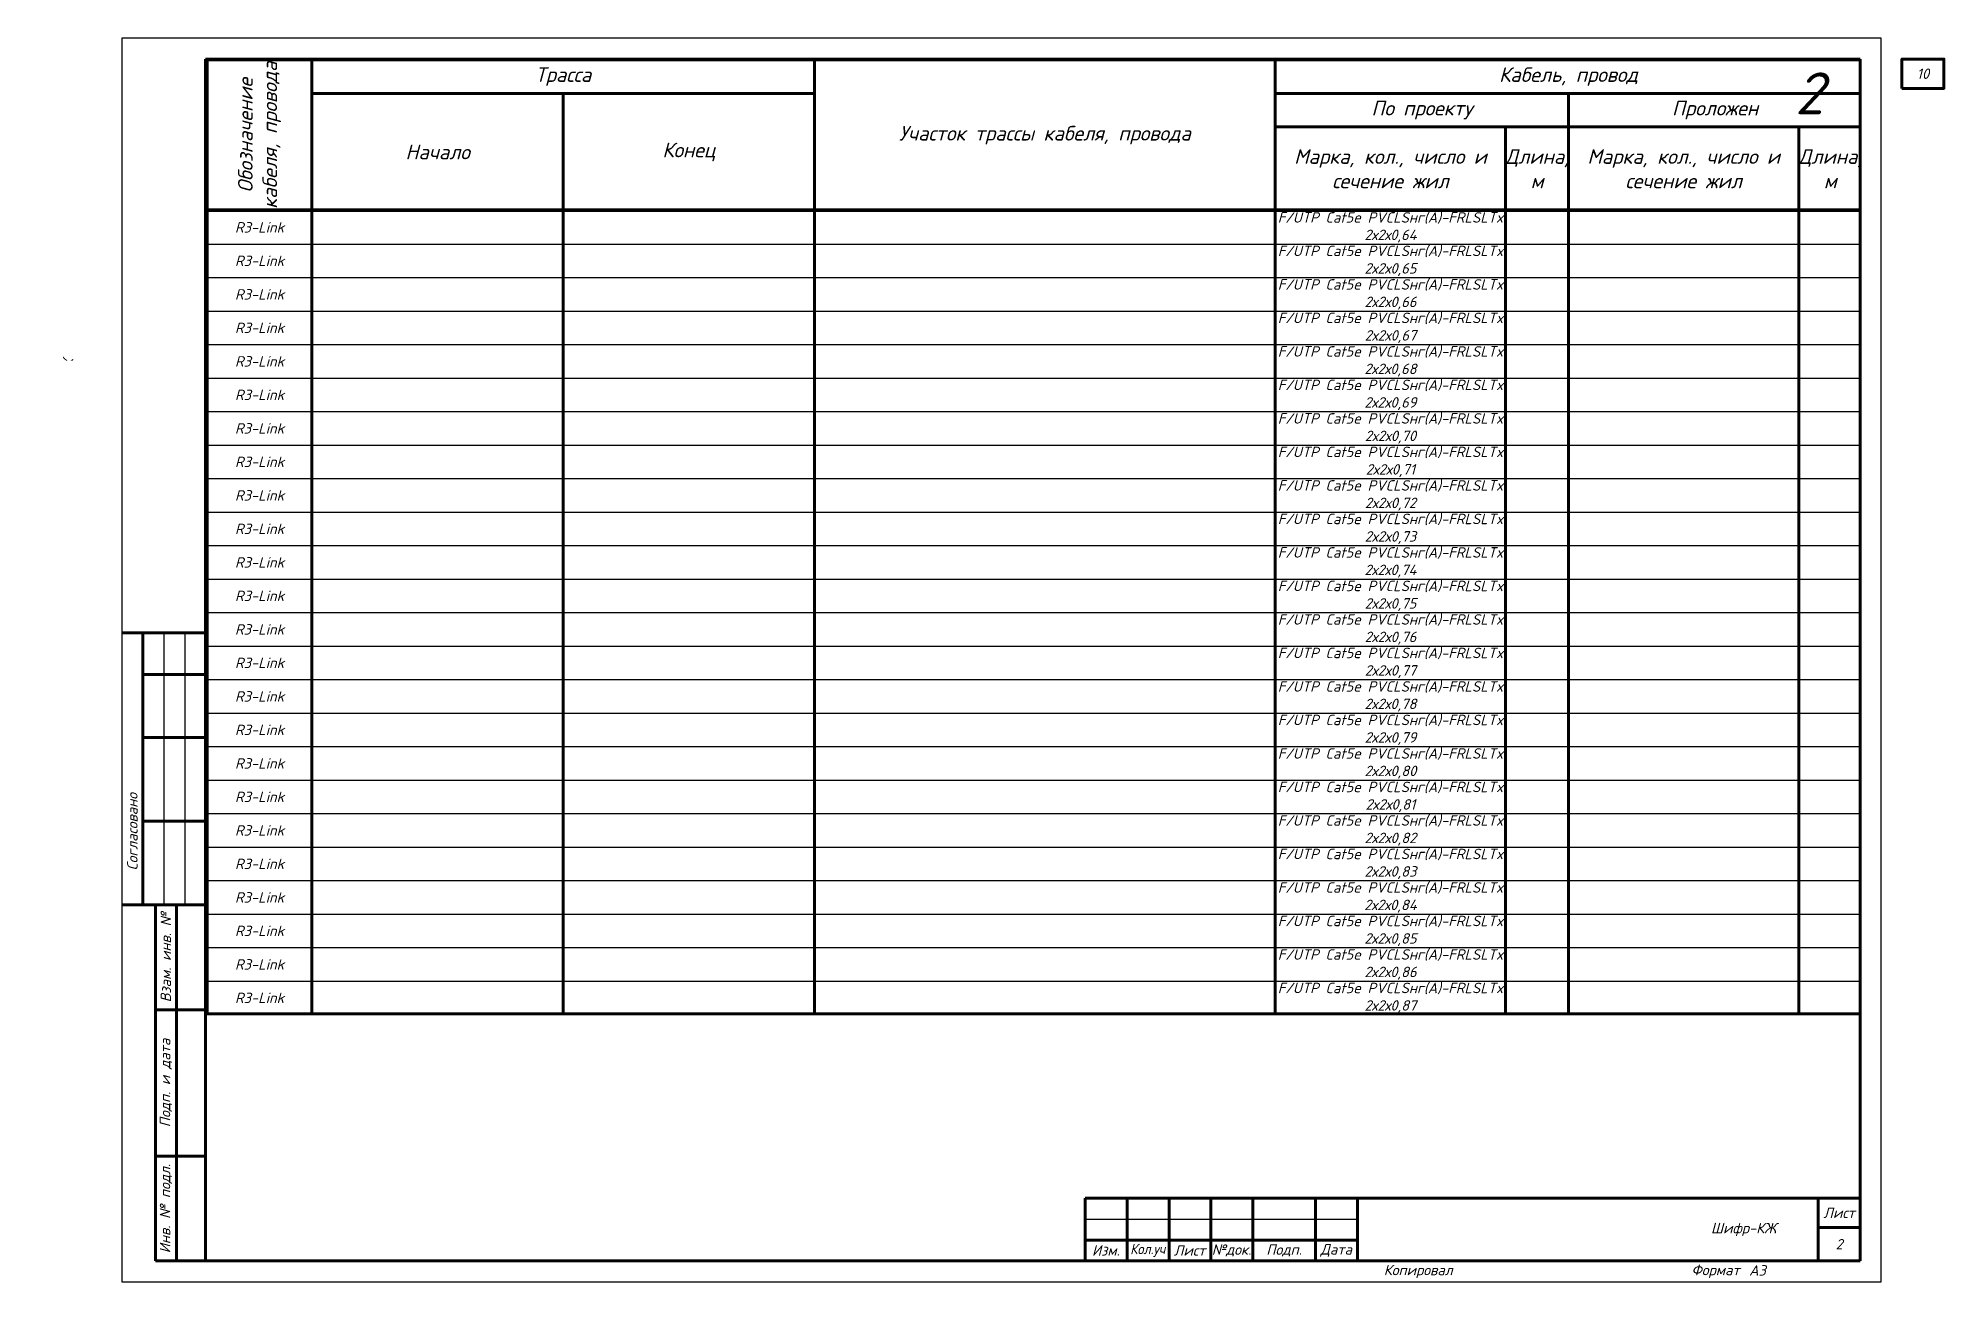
# Paper-space layout '2 Кабельный журнал' of a CAD drawing. Header units: millimetres. Extents: x -20 to 435, y 0 to 297.
# The model-space entities are those that its viewports show. They can reach past a viewport. Long polylines and large blocks are cut down to what shows.
import ezdxf
from ezdxf.enums import TextEntityAlignment as Align

# ---------------------------------------------------------------- set-up
doc = ezdxf.new("R2010")
doc.units = ezdxf.units.MM
doc.layers.get('Defpoints').update_dxf_attribs({"color": 42})
doc.styles.add('ISOCPEUR', font='isocpeui.ttf', dxfattribs={"height": 250})

psp = doc.layouts.new('2 Кабельный журнал')

msp = doc.modelspace()

# ---------------------------------------------------------------- texts
at = {"layer": 'Defpoints', "insert": (802.5, 224), "char_height": 10, "width": 25, "attachment_point": 5, "style": 'ISOCPEUR'}
msp.add_mtext('2', dxfattribs=at)

# ---------------------------------------------------------------- blocks, each defined once
blk = doc.blocks.new('*U68')
at = {"linetype": 'Continuous', "lineweight": 25}
for p, q in [((420, 297), (0, 297)), ((0, 297), (0, 0)), ((420, 0), (420, 297)), ((10, 155), (10, 90)), ((15, 155), (15, 90)), ((230, 15), (295, 15)), ((0, 0), (420, 0))]:
    blk.add_line(p, q, dxfattribs=at)
at = {"linetype": 'Continuous', "lineweight": 60}
for p, q in [((415, 292), (20, 292)), ((20, 292), (20, 5)), ((415, 5), (415, 292)), ((20, 155), (0, 155)), ((5, 155), (5, 90)), ((20, 145), (5, 145)), ((20, 130), (5, 130)), ((20, 110), (5, 110)), ((20, 90), (0, 90)), ((8, 90), (8, 5)), ((13, 90), (13, 5)), ((8, 65), (20, 65)), ((8, 30), (20, 30)), ((230, 5), (230, 20)), ((230, 20), (415, 20)), ((240, 20), (240, 5)), ((250, 20), (250, 5)), ((260, 20), (260, 5)), ((270, 20), (270, 5)), ((285, 20), (285, 5)), ((295, 5), (295, 20)), ((405, 5), (405, 20)), ((415, 5), (415, 20)), ((230, 10), (295, 10)), ((405, 13), (415, 13)), ((8, 5), (20, 5)), ((20, 5), (415, 5)), ((230, 5), (415, 5))]:
    blk.add_line(p, q, dxfattribs=at)
at = {"lineweight": 60}
blk.add_lwpolyline([(425, 285), (435, 285), (435, 292), (425, 292)], close=True, dxfattribs=at)
at = {"linetype": 'Continuous', "rotation": 90, "style": 'ISOCPEUR'}
for s, insert, char_height, width, attachment_point in [('20_Главный_специалист_ВК', (-12.5, 176), 2.5, 19, 4), ('11.25', (-12.5, 215), 2.5, 10, 5), ('11.25', (-7.5, 215), 2.5, 10, 5), ('11.25', (-2.5, 215), 2.5, 10, 5), ('{\\W0.9;21_Главный_специалист_ЭОМ}', (-7.5, 176), 2.5, 19, 4), ('Согласовано', (-17.5, 172.5), 3, 35, 5), ('Гл. спец ВК', (-12.5, 156), 2.5, 19, 4), ('{\\W0.9;Гл. спец ЭОМ}', (-7.5, 156), 2.5, 19, 4), ('18_Главный_специалист_ОВ', (-2.5, 111), 2.5, 19, 4), ('11.25', (-12.5, 150), 2.5, 10, 5), ('11.25', (-7.5, 150), 2.5, 10, 5), ('11.25', (-2.5, 150), 2.5, 10, 5), ('19_Главный_конструктор', (-7.5, 111), 2.5, 19, 4), ('17_ГАП', (-12.5, 111), 2.5, 19, 4), ('Согласовано', (2.5, 107.5), 2.5, 35, 5), ('Гл. спец ОВ', (-2.5, 91), 2.5, 19, 4), ('Гл. констр. ', (-7.5, 91), 2.5, 19, 4), ('ГАП', (-12.5, 91), 2.5, 19, 4), ('Взам. инв. №', (10.5, 77.5), 2.5, 25, 5), ('Подп. и дата', (10.5, 47.5), 2.5, 35, 5), ('Инв. № подл.', (10.5, 17.5), 2.5, 25, 5)]:
    blk.add_mtext(s, dxfattribs=dict(at, insert=insert, char_height=char_height, width=width, attachment_point=attachment_point))
at = {"linetype": 'Continuous', "char_height": 2.5, "style": 'ISOCPEUR'}
for s, insert, width, attachment_point in [('\\pxt0;Шифр-КЖ', (395, 12.51), 100, 6), ('Копировал', (309.5, 2.5), 25, 5), ('Формат', (380.5, 2.5), 16, 5)]:
    blk.add_mtext(s, dxfattribs=dict(at, insert=insert, width=width, attachment_point=attachment_point))
at = {"char_height": 2.5, "attachment_point": 5, "style": 'ISOCPEUR'}
for s, insert, width in [('Лист', (410, 16.5), 10), ('Изм.', (234.92, 7.52), 10), ('{\\W0.9;Кол.уч}', (244.92, 7.52), 10), ('Лист', (254.92, 7.52), 10), ('№док.', (264.92, 7.52), 10), ('Подп.', (277.46, 7.52), 15.0758), ('Дата', (289.92, 7.52), 10)]:
    blk.add_mtext(s, dxfattribs=dict(at, insert=insert, width=width))
at = {"style": 'ISOCPEUR'}
for tag, p in [('Сквозная_нумерация', (430, 288.5)), ('Форма6_номер_листа', (410, 9))]:
    blk.add_attdef(tag, text='', height=2.5, dxfattribs=at).set_placement(p, align=Align.MIDDLE_CENTER)
blk.add_attdef('Форма6_дополнительный_шифр', text='', height=2.5, dxfattribs=at).set_placement((395, 12.69), align=Align.MIDDLE_LEFT)
at = {"style": 'ISOCPEUR', "flags": 8}
blk.add_attdef('Формат', (388.5, 1.5), '', height=2.5, dxfattribs=at)
blk.add_wipeout([(-20, 220), (-0.5, 220), (-0.5, 90), (-20, 90)])
blk = doc.blocks.new('*T1')
at = {"color": 0, "linetype": 'ByBlock', "lineweight": 70, "transparency": 16777216}
for p, q in [((0, 0), (395, 0)), ((0, 0), (0, -228)), ((25, 0), (25, -228)), ((145, 0), (145, -228)), ((255, 0), (255, -228)), ((395, 0), (395, -228)), ((420, 0), (815, 0)), ((420, 0), (420, -228)), ((445, 0), (445, -228)), ((565, 0), (565, -228)), ((675, 0), (675, -228)), ((815, 0), (815, -228)), ((840, 0), (1235, 0)), ((840, 0), (840, -228)), ((865, 0), (865, -228)), ((985, 0), (985, -228)), ((1095, 0), (1095, -228)), ((1235, 0), (1235, -228)), ((1260, 0), (1655, 0)), ((1260, 0), (1260, -228)), ((1285, 0), (1285, -228)), ((1405, 0), (1405, -228)), ((1515, 0), (1515, -228)), ((1655, 0), (1655, -228)), ((1680, 0), (2075, 0)), ((1680, 0), (1680, -228)), ((1705, 0), (1705, -228)), ((1825, 0), (1825, -228)), ((1935, 0), (1935, -228)), ((2075, 0), (2075, -228)), ((2100, 0), (2495, 0)), ((2100, 0), (2100, -228)), ((2125, 0), (2125, -228)), ((2245, 0), (2245, -228)), ((2355, 0), (2355, -228)), ((2495, 0), (2495, -228)), ((2520, 0), (2915, 0)), ((2520, 0), (2520, -228)), ((2545, 0), (2545, -228)), ((2665, 0), (2665, -228)), ((2775, 0), (2775, -228)), ((2915, 0), (2915, -228)), ((2940, 0), (3335, 0)), ((2940, 0), (2940, -228)), ((2965, 0), (2965, -228)), ((3085, 0), (3085, -228)), ((3195, 0), (3195, -228)), ((3335, 0), (3335, -228)), ((3360, 0), (3755, 0)), ((3360, 0), (3360, -228)), ((3385, 0), (3385, -228)), ((3505, 0), (3505, -228)), ((3615, 0), (3615, -228)), ((3755, 0), (3755, -228)), ((3780, 0), (4175, 0)), ((3780, 0), (3780, -228)), ((3805, 0), (3805, -228)), ((3925, 0), (3925, -228)), ((4035, 0), (4035, -228)), ((4175, 0), (4175, -228)), ((4200, 0), (4595, 0)), ((4200, 0), (4200, -228)), ((4225, 0), (4225, -228)), ((4345, 0), (4345, -228)), ((4455, 0), (4455, -228)), ((4595, 0), (4595, -228)), ((4620, 0), (5015, 0)), ((4620, 0), (4620, -188)), ((4645, 0), (4645, -188)), ((4765, 0), (4765, -188)), ((4875, 0), (4875, -188)), ((5015, 0), (5015, -188)), ((25, -8), (145, -8)), ((85, -8), (85, -228)), ((255, -8), (395, -8)), ((325, -8), (325, -228)), ((445, -8), (565, -8)), ((505, -8), (505, -228)), ((675, -8), (815, -8)), ((745, -8), (745, -228)), ((865, -8), (985, -8)), ((925, -8), (925, -228)), ((1095, -8), (1235, -8)), ((1165, -8), (1165, -228)), ((1285, -8), (1405, -8)), ((1345, -8), (1345, -228)), ((1515, -8), (1655, -8)), ((1585, -8), (1585, -228)), ((1705, -8), (1825, -8)), ((1765, -8), (1765, -228)), ((1935, -8), (2075, -8)), ((2005, -8), (2005, -228)), ((2125, -8), (2245, -8)), ((2185, -8), (2185, -228)), ((2355, -8), (2495, -8)), ((2425, -8), (2425, -228)), ((2545, -8), (2665, -8)), ((2605, -8), (2605, -228)), ((2775, -8), (2915, -8)), ((2845, -8), (2845, -228)), ((2965, -8), (3085, -8)), ((3025, -8), (3025, -228)), ((3195, -8), (3335, -8)), ((3265, -8), (3265, -228)), ((3385, -8), (3505, -8)), ((3445, -8), (3445, -228)), ((3615, -8), (3755, -8)), ((3685, -8), (3685, -228)), ((3805, -8), (3925, -8)), ((3865, -8), (3865, -228)), ((4035, -8), (4175, -8)), ((4105, -8), (4105, -228)), ((4225, -8), (4345, -8)), ((4285, -8), (4285, -228)), ((4455, -8), (4595, -8)), ((4525, -8), (4525, -228)), ((4645, -8), (4765, -8)), ((4705, -8), (4705, -188)), ((4875, -8), (5015, -8)), ((4945, -8), (4945, -188)), ((255, -16), (395, -16)), ((310, -16), (310, -228)), ((380, -16), (380, -228)), ((675, -16), (815, -16)), ((730, -16), (730, -228)), ((800, -16), (800, -228)), ((1095, -16), (1235, -16)), ((1150, -16), (1150, -228)), ((1220, -16), (1220, -228)), ((1515, -16), (1655, -16)), ((1570, -16), (1570, -228)), ((1640, -16), (1640, -228)), ((1935, -16), (2075, -16)), ((1990, -16), (1990, -228)), ((2060, -16), (2060, -228)), ((2355, -16), (2495, -16)), ((2410, -16), (2410, -228)), ((2480, -16), (2480, -228)), ((2775, -16), (2915, -16)), ((2830, -16), (2830, -228)), ((2900, -16), (2900, -228)), ((3195, -16), (3335, -16)), ((3250, -16), (3250, -228)), ((3320, -16), (3320, -228)), ((3615, -16), (3755, -16)), ((3670, -16), (3670, -228)), ((3740, -16), (3740, -228)), ((4035, -16), (4175, -16)), ((4090, -16), (4090, -228)), ((4160, -16), (4160, -228)), ((4455, -16), (4595, -16)), ((4510, -16), (4510, -228)), ((4580, -16), (4580, -228)), ((4875, -16), (5015, -16)), ((4930, -16), (4930, -188)), ((5000, -16), (5000, -188)), ((0, -36), (395, -36)), ((4620, -188), (5015, -188))]:
    blk.add_line(p, q, dxfattribs=at)
at = {"color": 0, "linetype": 'ByBlock', "lineweight": 25, "transparency": 16777216}
for p, q in [((420, -36), (815, -36)), ((840, -36), (1235, -36)), ((1260, -36), (1655, -36)), ((1680, -36), (2075, -36)), ((2100, -36), (2495, -36)), ((2520, -36), (2915, -36)), ((2940, -36), (3335, -36)), ((3360, -36), (3755, -36)), ((3780, -36), (4175, -36)), ((4200, -36), (4595, -36)), ((4620, -36), (5015, -36)), ((0, -44), (395, -44)), ((420, -44), (815, -44)), ((840, -44), (1235, -44)), ((1260, -44), (1655, -44)), ((1680, -44), (2075, -44)), ((2100, -44), (2495, -44)), ((2520, -44), (2915, -44)), ((2940, -44), (3335, -44)), ((3360, -44), (3755, -44)), ((3780, -44), (4175, -44)), ((4200, -44), (4595, -44)), ((4620, -44), (5015, -44)), ((0, -52), (395, -52)), ((420, -52), (815, -52)), ((840, -52), (1235, -52)), ((1260, -52), (1655, -52)), ((1680, -52), (2075, -52)), ((2100, -52), (2495, -52)), ((2520, -52), (2915, -52)), ((2940, -52), (3335, -52)), ((3360, -52), (3755, -52)), ((3780, -52), (4175, -52)), ((4200, -52), (4595, -52)), ((4620, -52), (5015, -52)), ((0, -60), (395, -60)), ((420, -60), (815, -60)), ((840, -60), (1235, -60)), ((1260, -60), (1655, -60)), ((1680, -60), (2075, -60)), ((2100, -60), (2495, -60)), ((2520, -60), (2915, -60)), ((2940, -60), (3335, -60)), ((3360, -60), (3755, -60)), ((3780, -60), (4175, -60)), ((4200, -60), (4595, -60)), ((4620, -60), (5015, -60)), ((0, -68), (395, -68)), ((420, -68), (815, -68)), ((840, -68), (1235, -68)), ((1260, -68), (1655, -68)), ((1680, -68), (2075, -68)), ((2100, -68), (2495, -68)), ((2520, -68), (2915, -68)), ((2940, -68), (3335, -68)), ((3360, -68), (3755, -68)), ((3780, -68), (4175, -68)), ((4200, -68), (4595, -68)), ((4620, -68), (5015, -68)), ((0, -76), (395, -76)), ((420, -76), (815, -76)), ((840, -76), (1235, -76)), ((1260, -76), (1655, -76)), ((1680, -76), (2075, -76)), ((2100, -76), (2495, -76)), ((2520, -76), (2915, -76)), ((2940, -76), (3335, -76)), ((3360, -76), (3755, -76)), ((3780, -76), (4175, -76)), ((4200, -76), (4595, -76)), ((4620, -76), (5015, -76)), ((0, -84), (395, -84)), ((420, -84), (815, -84)), ((840, -84), (1235, -84)), ((1260, -84), (1655, -84)), ((1680, -84), (2075, -84)), ((2100, -84), (2495, -84)), ((2520, -84), (2915, -84)), ((2940, -84), (3335, -84)), ((3360, -84), (3755, -84)), ((3780, -84), (4175, -84)), ((4200, -84), (4595, -84)), ((4620, -84), (5015, -84)), ((0, -92), (395, -92)), ((420, -92), (815, -92)), ((840, -92), (1235, -92)), ((1260, -92), (1655, -92)), ((1680, -92), (2075, -92)), ((2100, -92), (2495, -92)), ((2520, -92), (2915, -92)), ((2940, -92), (3335, -92)), ((3360, -92), (3755, -92)), ((3780, -92), (4175, -92)), ((4200, -92), (4595, -92)), ((4620, -92), (5015, -92)), ((0, -100), (395, -100)), ((420, -100), (815, -100)), ((840, -100), (1235, -100)), ((1260, -100), (1655, -100)), ((1680, -100), (2075, -100)), ((2100, -100), (2495, -100)), ((2520, -100), (2915, -100)), ((2940, -100), (3335, -100)), ((3360, -100), (3755, -100)), ((3780, -100), (4175, -100)), ((4200, -100), (4595, -100)), ((4620, -100), (5015, -100)), ((0, -108), (395, -108)), ((420, -108), (815, -108)), ((840, -108), (1235, -108)), ((1260, -108), (1655, -108)), ((1680, -108), (2075, -108)), ((2100, -108), (2495, -108)), ((2520, -108), (2915, -108)), ((2940, -108), (3335, -108)), ((3360, -108), (3755, -108)), ((3780, -108), (4175, -108)), ((4200, -108), (4595, -108)), ((4620, -108), (5015, -108)), ((0, -116), (395, -116)), ((420, -116), (815, -116)), ((840, -116), (1235, -116)), ((1260, -116), (1655, -116)), ((1680, -116), (2075, -116)), ((2100, -116), (2495, -116)), ((2520, -116), (2915, -116)), ((2940, -116), (3335, -116)), ((3360, -116), (3755, -116)), ((3780, -116), (4175, -116)), ((4200, -116), (4595, -116)), ((4620, -116), (5015, -116)), ((0, -124), (395, -124)), ((420, -124), (815, -124)), ((840, -124), (1235, -124)), ((1260, -124), (1655, -124)), ((1680, -124), (2075, -124)), ((2100, -124), (2495, -124)), ((2520, -124), (2915, -124)), ((2940, -124), (3335, -124)), ((3360, -124), (3755, -124)), ((3780, -124), (4175, -124)), ((4200, -124), (4595, -124)), ((4620, -124), (5015, -124)), ((0, -132), (395, -132)), ((420, -132), (815, -132)), ((840, -132), (1235, -132)), ((1260, -132), (1655, -132)), ((1680, -132), (2075, -132)), ((2100, -132), (2495, -132)), ((2520, -132), (2915, -132)), ((2940, -132), (3335, -132)), ((3360, -132), (3755, -132)), ((3780, -132), (4175, -132)), ((4200, -132), (4595, -132)), ((4620, -132), (5015, -132)), ((0, -140), (395, -140)), ((420, -140), (815, -140)), ((840, -140), (1235, -140)), ((1260, -140), (1655, -140)), ((1680, -140), (2075, -140)), ((2100, -140), (2495, -140)), ((2520, -140), (2915, -140)), ((2940, -140), (3335, -140)), ((3360, -140), (3755, -140)), ((3780, -140), (4175, -140)), ((4200, -140), (4595, -140)), ((4620, -140), (5015, -140)), ((0, -148), (395, -148)), ((420, -148), (815, -148)), ((840, -148), (1235, -148)), ((1260, -148), (1655, -148)), ((1680, -148), (2075, -148)), ((2100, -148), (2495, -148)), ((2520, -148), (2915, -148)), ((2940, -148), (3335, -148)), ((3360, -148), (3755, -148)), ((3780, -148), (4175, -148)), ((4200, -148), (4595, -148)), ((4620, -148), (5015, -148)), ((0, -156), (395, -156)), ((420, -156), (815, -156)), ((840, -156), (1235, -156)), ((1260, -156), (1655, -156)), ((1680, -156), (2075, -156)), ((2100, -156), (2495, -156)), ((2520, -156), (2915, -156)), ((2940, -156), (3335, -156)), ((3360, -156), (3755, -156)), ((3780, -156), (4175, -156)), ((4200, -156), (4595, -156)), ((4620, -156), (5015, -156)), ((0, -164), (395, -164)), ((420, -164), (815, -164)), ((840, -164), (1235, -164)), ((1260, -164), (1655, -164)), ((1680, -164), (2075, -164)), ((2100, -164), (2495, -164)), ((2520, -164), (2915, -164)), ((2940, -164), (3335, -164)), ((3360, -164), (3755, -164)), ((3780, -164), (4175, -164)), ((4200, -164), (4595, -164)), ((4620, -164), (5015, -164)), ((0, -172), (395, -172)), ((420, -172), (815, -172)), ((840, -172), (1235, -172)), ((1260, -172), (1655, -172)), ((1680, -172), (2075, -172)), ((2100, -172), (2495, -172)), ((2520, -172), (2915, -172)), ((2940, -172), (3335, -172)), ((3360, -172), (3755, -172)), ((3780, -172), (4175, -172)), ((4200, -172), (4595, -172)), ((4620, -172), (5015, -172)), ((0, -180), (395, -180)), ((420, -180), (815, -180)), ((840, -180), (1235, -180)), ((1260, -180), (1655, -180)), ((1680, -180), (2075, -180)), ((2100, -180), (2495, -180)), ((2520, -180), (2915, -180)), ((2940, -180), (3335, -180)), ((3360, -180), (3755, -180)), ((3780, -180), (4175, -180)), ((4200, -180), (4595, -180)), ((4620, -180), (5015, -180)), ((0, -188), (395, -188)), ((420, -188), (815, -188)), ((840, -188), (1235, -188)), ((1260, -188), (1655, -188)), ((1680, -188), (2075, -188)), ((2100, -188), (2495, -188)), ((2520, -188), (2915, -188)), ((2940, -188), (3335, -188)), ((3360, -188), (3755, -188)), ((3780, -188), (4175, -188)), ((4200, -188), (4595, -188)), ((0, -196), (395, -196)), ((420, -196), (815, -196)), ((840, -196), (1235, -196)), ((1260, -196), (1655, -196)), ((1680, -196), (2075, -196)), ((2100, -196), (2495, -196)), ((2520, -196), (2915, -196)), ((2940, -196), (3335, -196)), ((3360, -196), (3755, -196)), ((3780, -196), (4175, -196)), ((4200, -196), (4595, -196)), ((0, -204), (395, -204)), ((420, -204), (815, -204)), ((840, -204), (1235, -204)), ((1260, -204), (1655, -204)), ((1680, -204), (2075, -204)), ((2100, -204), (2495, -204)), ((2520, -204), (2915, -204)), ((2940, -204), (3335, -204)), ((3360, -204), (3755, -204)), ((3780, -204), (4175, -204)), ((4200, -204), (4595, -204)), ((0, -212), (395, -212)), ((420, -212), (815, -212)), ((840, -212), (1235, -212)), ((1260, -212), (1655, -212)), ((1680, -212), (2075, -212)), ((2100, -212), (2495, -212)), ((2520, -212), (2915, -212)), ((2940, -212), (3335, -212)), ((3360, -212), (3755, -212)), ((3780, -212), (4175, -212)), ((4200, -212), (4595, -212)), ((0, -220), (395, -220)), ((420, -220), (815, -220)), ((840, -220), (1235, -220)), ((1260, -220), (1655, -220)), ((1680, -220), (2075, -220)), ((2100, -220), (2495, -220)), ((2520, -220), (2915, -220)), ((2940, -220), (3335, -220)), ((3360, -220), (3755, -220)), ((3780, -220), (4175, -220)), ((4200, -220), (4595, -220)), ((0, -228), (395, -228)), ((420, -228), (815, -228)), ((840, -228), (1235, -228)), ((1260, -228), (1655, -228)), ((1680, -228), (2075, -228)), ((2100, -228), (2495, -228)), ((2520, -228), (2915, -228)), ((2940, -228), (3335, -228)), ((3360, -228), (3755, -228)), ((3780, -228), (4175, -228)), ((4200, -228), (4595, -228))]:
    blk.add_line(p, q, dxfattribs=at)
at = {"transparency": 16777216, "char_height": 3.5, "width": 35.8, "attachment_point": 5, "rotation": 90, "style": 'ISOCPEUR'}
for insert in [(12.5, -18), (432.5, -18), (852.5, -18), (1272.5, -18), (1692.5, -18), (2112.5, -18), (2532.5, -18), (2952.5, -18), (3372.5, -18), (3792.5, -18), (4212.5, -18), (4632.5, -18)]:
    blk.add_mtext('Обозначение кабеля, провода', dxfattribs=dict(at, insert=insert))
at = {"transparency": 16777216, "attachment_point": 5, "style": 'ISOCPEUR'}
for s, insert, char_height, width in [('Трасса', (85, -4), 3.5, 119.8), ('Кабель, провод', (325, -4), 3.5, 139.8), ('Трасса', (505, -4), 3.5, 119.8), ('Кабель, провод', (745, -4), 3.5, 139.8), ('Трасса', (925, -4), 3.5, 119.8), ('Кабель, провод', (1165, -4), 3.5, 139.8), ('Трасса', (1345, -4), 3.5, 119.8), ('Кабель, провод', (1585, -4), 3.5, 139.8), ('Трасса', (1765, -4), 3.5, 119.8), ('Кабель, провод', (2005, -4), 3.5, 139.8), ('Трасса', (2185, -4), 3.5, 119.8), ('Кабель, провод', (2425, -4), 3.5, 139.8), ('Трасса', (2605, -4), 3.5, 119.8), ('Кабель, провод', (2845, -4), 3.5, 139.8), ('Трасса', (3025, -4), 3.5, 119.8), ('Кабель, провод', (3265, -4), 3.5, 139.8), ('Трасса', (3445, -4), 3.5, 119.8), ('Кабель, провод', (3685, -4), 3.5, 139.8), ('Трасса', (3865, -4), 3.5, 119.8), ('Кабель, провод', (4105, -4), 3.5, 139.8), ('Трасса', (4285, -4), 3.5, 119.8), ('Кабель, провод', (4525, -4), 3.5, 139.8), ('Трасса', (4705, -4), 3.5, 119.8), ('Кабель, провод', (4945, -4), 3.5, 139.8), ('По проекту', (290, -12), 3.5, 69.8), ('Проложен', (360, -12), 3.5, 69.8), ('По проекту', (710, -12), 3.5, 69.8), ('Проложен', (780, -12), 3.5, 69.8), ('По проекту', (1130, -12), 3.5, 69.8), ('Проложен', (1200, -12), 3.5, 69.8), ('По проекту', (1550, -12), 3.5, 69.8), ('Проложен', (1620, -12), 3.5, 69.8), ('По проекту', (1970, -12), 3.5, 69.8), ('Проложен', (2040, -12), 3.5, 69.8), ('По проекту', (2390, -12), 3.5, 69.8), ('Проложен', (2460, -12), 3.5, 69.8), ('По проекту', (2810, -12), 3.5, 69.8), ('Проложен', (2880, -12), 3.5, 69.8), ('По проекту', (3230, -12), 3.5, 69.8), ('Проложен', (3300, -12), 3.5, 69.8), ('По проекту', (3650, -12), 3.5, 69.8), ('Проложен', (3720, -12), 3.5, 69.8), ('По проекту', (4070, -12), 3.5, 69.8), ('Проложен', (4140, -12), 3.5, 69.8), ('По проекту', (4490, -12), 3.5, 69.8), ('Проложен', (4560, -12), 3.5, 69.8), ('По проекту', (4910, -12), 3.5, 69.8), ('Проложен', (4980, -12), 3.5, 69.8), ('Участок трассы кабеля, провода', (200, -18), 3.5, 109.8), ('Участок трассы кабеля, провода', (620, -18), 3.5, 109.8), ('Участок трассы кабеля, провода', (1040, -18), 3.5, 109.8), ('Участок трассы кабеля, провода', (1460, -18), 3.5, 109.8), ('Участок трассы кабеля, провода', (1880, -18), 3.5, 109.8), ('Участок трассы кабеля, провода', (2300, -18), 3.5, 109.8), ('Участок трассы кабеля, провода', (2720, -18), 3.5, 109.8), ('Участок трассы кабеля, провода', (3140, -18), 3.5, 109.8), ('Участок трассы кабеля, провода', (3560, -18), 3.5, 109.8), ('Участок трассы кабеля, провода', (3980, -18), 3.5, 109.8), ('Участок трассы кабеля, провода', (4400, -18), 3.5, 109.8), ('Участок трассы кабеля, провода', (4820, -18), 3.5, 109.8), ('Начало', (55, -22), 3.5, 59.8), ('Конец', (115, -22), 3.5, 59.8), ('Марка, кол., число и сечение жил', (282.5, -26), 3.5, 54.8), ('Длина, м', (317.5, -26), 3.5, 14.8), ('Марка, кол., число и сечение жил', (352.5, -26), 3.5, 54.8), ('Длина, м', (387.5, -26), 3.5, 14.8), ('Начало', (475, -22), 3.5, 59.8), ('Конец', (535, -22), 3.5, 59.8), ('Марка, кол., число и сечение жил', (702.5, -26), 3.5, 54.8), ('Длина, м', (737.5, -26), 3.5, 14.8), ('Марка, кол., число и сечение жил', (772.5, -26), 3.5, 54.8), ('Длина, м', (807.5, -26), 3.5, 14.8), ('Начало', (895, -22), 3.5, 59.8), ('Конец', (955, -22), 3.5, 59.8), ('Марка, кол., число и сечение жил', (1122.5, -26), 3.5, 54.8), ('Длина, м', (1157.5, -26), 3.5, 14.8), ('Марка, кол., число и сечение жил', (1192.5, -26), 3.5, 54.8), ('Длина, м', (1227.5, -26), 3.5, 14.8), ('Начало', (1315, -22), 3.5, 59.8), ('Конец', (1375, -22), 3.5, 59.8), ('Марка, кол., число и сечение жил', (1542.5, -26), 3.5, 54.8), ('Длина, м', (1577.5, -26), 3.5, 14.8), ('Марка, кол., число и сечение жил', (1612.5, -26), 3.5, 54.8), ('Длина, м', (1647.5, -26), 3.5, 14.8), ('Начало', (1735, -22), 3.5, 59.8), ('Конец', (1795, -22), 3.5, 59.8), ('Марка, кол., число и сечение жил', (1962.5, -26), 3.5, 54.8), ('Длина, м', (1997.5, -26), 3.5, 14.8), ('Марка, кол., число и сечение жил', (2032.5, -26), 3.5, 54.8), ('Длина, м', (2067.5, -26), 3.5, 14.8), ('Начало', (2155, -22), 3.5, 59.8), ('Конец', (2215, -22), 3.5, 59.8), ('Марка, кол., число и сечение жил', (2382.5, -26), 3.5, 54.8), ('Длина, м', (2417.5, -26), 3.5, 14.8), ('Марка, кол., число и сечение жил', (2452.5, -26), 3.5, 54.8), ('Длина, м', (2487.5, -26), 3.5, 14.8), ('Начало', (2575, -22), 3.5, 59.8), ('Конец', (2635, -22), 3.5, 59.8), ('Марка, кол., число и сечение жил', (2802.5, -26), 3.5, 54.8), ('Длина, м', (2837.5, -26), 3.5, 14.8), ('Марка, кол., число и сечение жил', (2872.5, -26), 3.5, 54.8), ('Длина, м', (2907.5, -26), 3.5, 14.8), ('Начало', (2995, -22), 3.5, 59.8), ('Конец', (3055, -22), 3.5, 59.8), ('Марка, кол., число и сечение жил', (3222.5, -26), 3.5, 54.8), ('Длина, м', (3257.5, -26), 3.5, 14.8), ('Марка, кол., число и сечение жил', (3292.5, -26), 3.5, 54.8), ('Длина, м', (3327.5, -26), 3.5, 14.8), ('Начало', (3415, -22), 3.5, 59.8), ('Конец', (3475, -22), 3.5, 59.8), ('Марка, кол., число и сечение жил', (3642.5, -26), 3.5, 54.8), ('Длина, м', (3677.5, -26), 3.5, 14.8), ('Марка, кол., число и сечение жил', (3712.5, -26), 3.5, 54.8), ('Длина, м', (3747.5, -26), 3.5, 14.8), ('Начало', (3835, -22), 3.5, 59.8), ('Конец', (3895, -22), 3.5, 59.8), ('Марка, кол., число и сечение жил', (4062.5, -26), 3.5, 54.8), ('Длина, м', (4097.5, -26), 3.5, 14.8), ('Марка, кол., число и сечение жил', (4132.5, -26), 3.5, 54.8), ('Длина, м', (4167.5, -26), 3.5, 14.8), ('Начало', (4255, -22), 3.5, 59.8), ('Конец', (4315, -22), 3.5, 59.8), ('Марка, кол., число и сечение жил', (4482.5, -26), 3.5, 54.8), ('Длина, м', (4517.5, -26), 3.5, 14.8), ('Марка, кол., число и сечение жил', (4552.5, -26), 3.5, 54.8), ('Длина, м', (4587.5, -26), 3.5, 14.8), ('Начало', (4675, -22), 3.5, 59.8), ('Конец', (4735, -22), 3.5, 59.8), ('Марка, кол., число и сечение жил', (4902.5, -26), 3.5, 54.8), ('Длина, м', (4937.5, -26), 3.5, 14.8), ('Марка, кол., число и сечение жил', (4972.5, -26), 3.5, 54.8), ('Длина, м', (5007.5, -26), 3.5, 14.8), ('F/UTP Cat5e PVCLSнг(А)-FRLSLTx 2х2х0,64', (702.5, -40), 2.5, 54.8), ('F/UTP Cat5e PVCLSнг(А)-FRLSLTx 2х2х0,88', (1122.5, -40), 2.5, 54.8), ('АЛС1.1', (12.5, -40), 2.5, 24.8), ('ARK1', (55, -40), 2.5, 59.8), ('ARK1', (115, -40), 2.5, 59.8), ('-', (200, -40), 2.5, 109.8), ('КПCЭнг(А)-FRLSLTx 1х2х0,5', (282.5, -40), 2.5, 54.8), ('1020', (317.5, -40), 2.5, 14.8), ('R3-Link', (432.5, -40), 2.5, 24.8), ('R3-Link', (852.5, -40), 2.5, 24.8), ('F/UTP Cat5e PVCLSнг(А)-FRLSLTx 2х2х0,65', (702.5, -48), 2.5, 54.8), ('АЛС1.2', (12.5, -48), 2.5, 24.8), ('ARK1', (55, -48), 2.5, 59.8), ('ARK1', (115, -48), 2.5, 59.8), ('-', (200, -48), 2.5, 109.8), ('КПCЭнг(А)-FRLSLTx 1х2х0,5', (282.5, -48), 2.5, 54.8), ('390', (317.5, -48), 2.5, 14.8), ('R3-Link', (432.5, -48), 2.5, 24.8), ('КПCЭнг(А)-FRLSLTx 1х2х0,5', (282.5, -56), 2.5, 54.8), ('F/UTP Cat5e PVCLSнг(А)-FRLSLTx 2х2х0,66', (702.5, -56), 2.5, 54.8), ('АЛС2.1', (12.5, -56), 2.5, 24.8), ('KAU2', (55, -56), 2.5, 59.8), ('KAU2', (115, -56), 2.5, 59.8), ('-', (200, -56), 2.5, 109.8), ('1060', (317.5, -56), 2.5, 14.8), ('R3-Link', (432.5, -56), 2.5, 24.8), ('АЛС2.2', (12.5, -64), 2.5, 24.8), ('KAU2', (55, -64), 2.5, 59.8), ('KAU2', (115, -64), 2.5, 59.8), ('КПCЭнг(А)-FRLSLTx 1х2х0,5', (282.5, -64), 2.5, 54.8), ('950', (317.5, -64), 2.5, 14.8), ('R3-Link', (432.5, -64), 2.5, 24.8), ('F/UTP Cat5e PVCLSнг(А)-FRLSLTx 2х2х0,67', (702.5, -64), 2.5, 54.8), ('-', (200, -64), 2.5, 109.8), ('F/UTP Cat5e PVCLSнг(А)-FRLSLTx 2х2х0,68', (702.5, -72), 2.5, 54.8), ('АЛС3.1', (12.5, -72), 2.5, 24.8), ('KAU3', (55, -72), 2.5, 59.8), ('KAU3', (115, -72), 2.5, 59.8), ('-', (200, -72), 2.5, 109.8), ('КПCЭнг(А)-FRLSLTx 1х2х0,5', (282.5, -72), 2.5, 54.8), ('1040', (317.5, -72), 2.5, 14.8), ('R3-Link', (432.5, -72), 2.5, 24.8), ('F/UTP Cat5e PVCLSнг(А)-FRLSLTx 2х2х0,69', (702.5, -80), 2.5, 54.8), ('АЛС4.1', (12.5, -80), 2.5, 24.8), ('KAU4', (55, -80), 2.5, 59.8), ('KAU4', (115, -80), 2.5, 59.8), ('-', (200, -80), 2.5, 109.8), ('КПCЭнг(А)-FRLSLTx 1х2х0,5', (282.5, -80), 2.5, 54.8), ('1060', (317.5, -80), 2.5, 14.8), ('R3-Link', (432.5, -80), 2.5, 24.8), ('КПCЭнг(А)-FRLSLTx 1х2х0,5', (282.5, -88), 2.5, 54.8), ('F/UTP Cat5e PVCLSнг(А)-FRLSLTx 2х2х0,70', (702.5, -88), 2.5, 54.8), ('АЛС4.2', (12.5, -88), 2.5, 24.8), ('KAU4', (55, -88), 2.5, 59.8), ('KAU4', (115, -88), 2.5, 59.8), ('-', (200, -88), 2.5, 109.8), ('950', (317.5, -88), 2.5, 14.8), ('R3-Link', (432.5, -88), 2.5, 24.8), ('Р1.1', (12.5, -96), 2.5, 24.8), ('UG1', (55, -96), 2.5, 59.8), ('ARK1', (115, -96), 2.5, 59.8), ('КПCЭнг(А)-FRLSLTx 1х2х1,5', (282.5, -96), 2.5, 54.8), ('5', (317.5, -96), 2.5, 14.8), ('R3-Link', (432.5, -96), 2.5, 24.8), ('F/UTP Cat5e PVCLSнг(А)-FRLSLTx 2х2х0,71', (702.5, -96), 2.5, 54.8), ('-', (200, -96), 2.5, 109.8), ('Р1.2', (12.5, -104), 2.5, 24.8), ('UG1', (55, -104), 2.5, 59.8), ('KAU2', (115, -104), 2.5, 59.8), ('-', (200, -104), 2.5, 109.8), ('КПCЭнг(А)-FRLSLTx 1х2х1,5', (282.5, -104), 2.5, 54.8), ('5', (317.5, -104), 2.5, 14.8), ('R3-Link', (432.5, -104), 2.5, 24.8), ('F/UTP Cat5e PVCLSнг(А)-FRLSLTx 2х2х0,72', (702.5, -104), 2.5, 54.8), ('F/UTP Cat5e PVCLSнг(А)-FRLSLTx 2х2х0,73', (702.5, -112), 2.5, 54.8), ('Р1.3', (12.5, -112), 2.5, 24.8), ('UG1', (55, -112), 2.5, 59.8), ('KAU3', (115, -112), 2.5, 59.8), ('-', (200, -112), 2.5, 109.8), ('КПCЭнг(А)-FRLSLTx 1х2х1,5', (282.5, -112), 2.5, 54.8), ('5', (317.5, -112), 2.5, 14.8), ('R3-Link', (432.5, -112), 2.5, 24.8), ('КПCЭнг(А)-FRLSLTx 1х2х1,5', (282.5, -120), 2.5, 54.8), ('F/UTP Cat5e PVCLSнг(А)-FRLSLTx 2х2х0,74', (702.5, -120), 2.5, 54.8), ('Р1.4', (12.5, -120), 2.5, 24.8), ('UG1', (55, -120), 2.5, 59.8), ('KAU4', (115, -120), 2.5, 59.8), ('-', (200, -120), 2.5, 109.8), ('5', (317.5, -120), 2.5, 14.8), ('R3-Link', (432.5, -120), 2.5, 24.8), ('Р1.5', (12.5, -128), 2.5, 24.8), ('UG1', (55, -128), 2.5, 59.8), ('BIU1', (115, -128), 2.5, 59.8), ('КПCЭнг(А)-FRLSLTx 1х2х1,5', (282.5, -128), 2.5, 54.8), ('5', (317.5, -128), 2.5, 14.8), ('R3-Link', (432.5, -128), 2.5, 24.8), ('F/UTP Cat5e PVCLSнг(А)-FRLSLTx 2х2х0,75', (702.5, -128), 2.5, 54.8), ('-', (200, -128), 2.5, 109.8), ('R3-Link', (12.5, -136), 2.5, 24.8), ('ARK1', (55, -136), 2.5, 59.8), ('KAU2-KAU3-KAU4-BIU1-АРМ-ARK1', (115, -136), 2.5, 59.8), ('-', (200, -136), 2.5, 109.8), ('F/UTP Cat5e PVCLSнг(А)-FRLSLTx 2х2х0,52', (282.5, -136), 2.5, 54.8), ('40', (317.5, -136), 2.5, 14.8), ('R3-Link', (432.5, -136), 2.5, 24.8), ('F/UTP Cat5e PVCLSнг(А)-FRLSLTx 2х2х0,76', (702.5, -136), 2.5, 54.8), ('F/UTP Cat5e PVCLSнг(А)-FRLSLTx 2х2х0,53', (282.5, -144), 2.5, 54.8), ('F/UTP Cat5e PVCLSнг(А)-FRLSLTx 2х2х0,77', (702.5, -144), 2.5, 54.8), ('R3-Link', (12.5, -144), 2.5, 24.8), ('R3-Link', (432.5, -144), 2.5, 24.8), ('F/UTP Cat5e PVCLSнг(А)-FRLSLTx 2х2х0,54', (282.5, -152), 2.5, 54.8), ('F/UTP Cat5e PVCLSнг(А)-FRLSLTx 2х2х0,78', (702.5, -152), 2.5, 54.8), ('R3-Link', (12.5, -152), 2.5, 24.8), ('R3-Link', (432.5, -152), 2.5, 24.8), ('R3-Link', (12.5, -160), 2.5, 24.8), ('F/UTP Cat5e PVCLSнг(А)-FRLSLTx 2х2х0,55', (282.5, -160), 2.5, 54.8), ('R3-Link', (432.5, -160), 2.5, 24.8), ('F/UTP Cat5e PVCLSнг(А)-FRLSLTx 2х2х0,79', (702.5, -160), 2.5, 54.8), ('R3-Link', (12.5, -168), 2.5, 24.8), ('F/UTP Cat5e PVCLSнг(А)-FRLSLTx 2х2х0,56', (282.5, -168), 2.5, 54.8), ('R3-Link', (432.5, -168), 2.5, 24.8), ('F/UTP Cat5e PVCLSнг(А)-FRLSLTx 2х2х0,80', (702.5, -168), 2.5, 54.8), ('F/UTP Cat5e PVCLSнг(А)-FRLSLTx 2х2х0,57', (282.5, -176), 2.5, 54.8), ('F/UTP Cat5e PVCLSнг(А)-FRLSLTx 2х2х0,81', (702.5, -176), 2.5, 54.8), ('R3-Link', (12.5, -176), 2.5, 24.8), ('R3-Link', (432.5, -176), 2.5, 24.8), ('F/UTP Cat5e PVCLSнг(А)-FRLSLTx 2х2х0,58', (282.5, -184), 2.5, 54.8), ('F/UTP Cat5e PVCLSнг(А)-FRLSLTx 2х2х0,82', (702.5, -184), 2.5, 54.8), ('R3-Link', (12.5, -184), 2.5, 24.8), ('R3-Link', (432.5, -184), 2.5, 24.8), ('R3-Link', (12.5, -192), 2.5, 24.8), ('F/UTP Cat5e PVCLSнг(А)-FRLSLTx 2х2х0,59', (282.5, -192), 2.5, 54.8), ('R3-Link', (432.5, -192), 2.5, 24.8), ('F/UTP Cat5e PVCLSнг(А)-FRLSLTx 2х2х0,83', (702.5, -192), 2.5, 54.8), ('R3-Link', (12.5, -200), 2.5, 24.8), ('F/UTP Cat5e PVCLSнг(А)-FRLSLTx 2х2х0,60', (282.5, -200), 2.5, 54.8), ('R3-Link', (432.5, -200), 2.5, 24.8), ('F/UTP Cat5e PVCLSнг(А)-FRLSLTx 2х2х0,84', (702.5, -200), 2.5, 54.8), ('F/UTP Cat5e PVCLSнг(А)-FRLSLTx 2х2х0,61', (282.5, -208), 2.5, 54.8), ('F/UTP Cat5e PVCLSнг(А)-FRLSLTx 2х2х0,85', (702.5, -208), 2.5, 54.8), ('R3-Link', (12.5, -208), 2.5, 24.8), ('R3-Link', (432.5, -208), 2.5, 24.8), ('F/UTP Cat5e PVCLSнг(А)-FRLSLTx 2х2х0,62', (282.5, -216), 2.5, 54.8), ('F/UTP Cat5e PVCLSнг(А)-FRLSLTx 2х2х0,86', (702.5, -216), 2.5, 54.8), ('R3-Link', (12.5, -216), 2.5, 24.8), ('R3-Link', (432.5, -216), 2.5, 24.8), ('R3-Link', (12.5, -224), 2.5, 24.8), ('F/UTP Cat5e PVCLSнг(А)-FRLSLTx 2х2х0,63', (282.5, -224), 2.5, 54.8), ('R3-Link', (432.5, -224), 2.5, 24.8), ('F/UTP Cat5e PVCLSнг(А)-FRLSLTx 2х2х0,87', (702.5, -224), 2.5, 54.8)]:
    blk.add_mtext(s, dxfattribs=dict(at, insert=insert, char_height=char_height, width=width))
blk = doc.blocks.new('*T69')
at = {"color": 0, "linetype": 'ByBlock', "lineweight": 70, "transparency": 16777216}
for p, q in [((0, 0), (395, 0)), ((0, 0), (0, -236)), ((25, 0), (25, -236)), ((145, 0), (145, -236)), ((255, 0), (255, -236)), ((395, 0), (395, -236)), ((25, -8), (145, -8)), ((85, -8), (85, -236)), ((255, -8), (395, -8)), ((325, -8), (325, -236)), ((255, -16), (395, -16)), ((310, -16), (310, -236)), ((380, -16), (380, -236)), ((0, -36), (395, -36)), ((0, -236), (395, -236))]:
    blk.add_line(p, q, dxfattribs=at)
at = {"color": 0, "linetype": 'ByBlock', "lineweight": 25, "transparency": 16777216}
for p, q in [((0, -44), (395, -44)), ((0, -52), (395, -52)), ((0, -60), (395, -60)), ((0, -68), (395, -68)), ((0, -76), (395, -76)), ((0, -84), (395, -84)), ((0, -92), (395, -92)), ((0, -100), (395, -100)), ((0, -108), (395, -108)), ((0, -116), (395, -116)), ((0, -124), (395, -124)), ((0, -132), (395, -132)), ((0, -140), (395, -140)), ((0, -148), (395, -148)), ((0, -156), (395, -156)), ((0, -164), (395, -164)), ((0, -172), (395, -172)), ((0, -180), (395, -180)), ((0, -188), (395, -188)), ((0, -196), (395, -196)), ((0, -204), (395, -204)), ((0, -212), (395, -212)), ((0, -220), (395, -220)), ((0, -228), (395, -228))]:
    blk.add_line(p, q, dxfattribs=at)
at = {"transparency": 16777216, "insert": (12.5, -18), "char_height": 3.5, "width": 35.8, "attachment_point": 5, "rotation": 90, "style": 'ISOCPEUR'}
blk.add_mtext('Обозначение кабеля, провода', dxfattribs=at)
at = {"transparency": 16777216, "attachment_point": 5, "style": 'ISOCPEUR'}
for s, insert, char_height, width in [('Трасса', (85, -4), 3.5, 119.8), ('Кабель, провод', (325, -4), 3.5, 139.8), ('По проекту', (290, -12), 3.5, 69.8), ('Проложен', (360, -12), 3.5, 69.8), ('Участок трассы кабеля, провода', (200, -18), 3.5, 109.8), ('Начало', (55, -22), 3.5, 59.8), ('Конец', (115, -22), 3.5, 59.8), ('Марка, кол., число и сечение жил', (282.5, -26), 3.5, 54.8), ('Длина, м', (317.5, -26), 3.5, 14.8), ('Марка, кол., число и сечение жил', (352.5, -26), 3.5, 54.8), ('Длина, м', (387.5, -26), 3.5, 14.8), ('F/UTP Cat5e PVCLSнг(А)-FRLSLTx 2х2х0,64', (282.5, -40), 2.5, 54.8), ('R3-Link', (12.5, -40), 2.5, 24.8), ('F/UTP Cat5e PVCLSнг(А)-FRLSLTx 2х2х0,65', (282.5, -48), 2.5, 54.8), ('R3-Link', (12.5, -48), 2.5, 24.8), ('F/UTP Cat5e PVCLSнг(А)-FRLSLTx 2х2х0,66', (282.5, -56), 2.5, 54.8), ('R3-Link', (12.5, -56), 2.5, 24.8), ('R3-Link', (12.5, -64), 2.5, 24.8), ('F/UTP Cat5e PVCLSнг(А)-FRLSLTx 2х2х0,67', (282.5, -64), 2.5, 54.8), ('F/UTP Cat5e PVCLSнг(А)-FRLSLTx 2х2х0,68', (282.5, -72), 2.5, 54.8), ('R3-Link', (12.5, -72), 2.5, 24.8), ('F/UTP Cat5e PVCLSнг(А)-FRLSLTx 2х2х0,69', (282.5, -80), 2.5, 54.8), ('R3-Link', (12.5, -80), 2.5, 24.8), ('F/UTP Cat5e PVCLSнг(А)-FRLSLTx 2х2х0,70', (282.5, -88), 2.5, 54.8), ('R3-Link', (12.5, -88), 2.5, 24.8), ('R3-Link', (12.5, -96), 2.5, 24.8), ('F/UTP Cat5e PVCLSнг(А)-FRLSLTx 2х2х0,71', (282.5, -96), 2.5, 54.8), ('R3-Link', (12.5, -104), 2.5, 24.8), ('F/UTP Cat5e PVCLSнг(А)-FRLSLTx 2х2х0,72', (282.5, -104), 2.5, 54.8), ('F/UTP Cat5e PVCLSнг(А)-FRLSLTx 2х2х0,73', (282.5, -112), 2.5, 54.8), ('R3-Link', (12.5, -112), 2.5, 24.8), ('F/UTP Cat5e PVCLSнг(А)-FRLSLTx 2х2х0,74', (282.5, -120), 2.5, 54.8), ('R3-Link', (12.5, -120), 2.5, 24.8), ('R3-Link', (12.5, -128), 2.5, 24.8), ('F/UTP Cat5e PVCLSнг(А)-FRLSLTx 2х2х0,75', (282.5, -128), 2.5, 54.8), ('R3-Link', (12.5, -136), 2.5, 24.8), ('F/UTP Cat5e PVCLSнг(А)-FRLSLTx 2х2х0,76', (282.5, -136), 2.5, 54.8), ('F/UTP Cat5e PVCLSнг(А)-FRLSLTx 2х2х0,77', (282.5, -144), 2.5, 54.8), ('R3-Link', (12.5, -144), 2.5, 24.8), ('F/UTP Cat5e PVCLSнг(А)-FRLSLTx 2х2х0,78', (282.5, -152), 2.5, 54.8), ('R3-Link', (12.5, -152), 2.5, 24.8), ('R3-Link', (12.5, -160), 2.5, 24.8), ('F/UTP Cat5e PVCLSнг(А)-FRLSLTx 2х2х0,79', (282.5, -160), 2.5, 54.8), ('R3-Link', (12.5, -168), 2.5, 24.8), ('F/UTP Cat5e PVCLSнг(А)-FRLSLTx 2х2х0,80', (282.5, -168), 2.5, 54.8), ('F/UTP Cat5e PVCLSнг(А)-FRLSLTx 2х2х0,81', (282.5, -176), 2.5, 54.8), ('R3-Link', (12.5, -176), 2.5, 24.8), ('F/UTP Cat5e PVCLSнг(А)-FRLSLTx 2х2х0,82', (282.5, -184), 2.5, 54.8), ('R3-Link', (12.5, -184), 2.5, 24.8), ('R3-Link', (12.5, -192), 2.5, 24.8), ('F/UTP Cat5e PVCLSнг(А)-FRLSLTx 2х2х0,83', (282.5, -192), 2.5, 54.8), ('R3-Link', (12.5, -200), 2.5, 24.8), ('F/UTP Cat5e PVCLSнг(А)-FRLSLTx 2х2х0,84', (282.5, -200), 2.5, 54.8), ('F/UTP Cat5e PVCLSнг(А)-FRLSLTx 2х2х0,85', (282.5, -208), 2.5, 54.8), ('R3-Link', (12.5, -208), 2.5, 24.8), ('F/UTP Cat5e PVCLSнг(А)-FRLSLTx 2х2х0,86', (282.5, -216), 2.5, 54.8), ('R3-Link', (12.5, -216), 2.5, 24.8), ('R3-Link', (12.5, -224), 2.5, 24.8), ('F/UTP Cat5e PVCLSнг(А)-FRLSLTx 2х2х0,87', (282.5, -224), 2.5, 54.8), ('R3-Link', (12.5, -232), 2.5, 24.8), ('F/UTP Cat5e PVCLSнг(А)-FRLSLTx 2х2х0,88', (282.5, -232), 2.5, 54.8)]:
    blk.add_mtext(s, dxfattribs=dict(at, insert=insert, char_height=char_height, width=width))

# ---------------------------------------------------------------- block references
for name, p in [('*T1', (0, 232)), ('*T69', (420, 232))]:
    msp.add_blockref(name, p)

msp.set_redraw_order([(e.dxf.handle, doc.entitydb.next_handle()) for e in msp.query("TEXT MTEXT ATTDEF DIMENSION ARC_DIMENSION")])  # texts and dimensions are drawn at this point

# ---------------------------------------------------------------- linework, layer by layer
at = {"lineweight": 70}
psp.add_lwpolyline([(20, 256), (415, 256), (415, 64), (20, 64)], close=True, dxfattribs=at)

# ---------------------------------------------------------------- viewports
at = {"layer": 'Defpoints'}
psp.add_viewport(center=(217.5, 178), size=(395, 228), view_center_point=(617.13, 118.19), view_height=228, dxfattribs=at)

# ---------------------------------------------------------------- next in the draw order: block references
ref = psp.add_blockref('*U68', (0, 0))
ref.add_attrib('Формат', 'А3', (388.5, 1.5), dxfattribs={"height": 2.5, "style": 'ISOCPEUR'})
ref.add_attrib('Форма6_номер_листа', '2', dxfattribs={"height": 2.5, "style": 'ISOCPEUR'}).set_placement((410, 9), align=Align.MIDDLE_CENTER)
ref.add_attrib('Сквозная_нумерация', '10', dxfattribs={"height": 2.5, "style": 'ISOCPEUR'}).set_placement((430, 288.5), align=Align.MIDDLE_CENTER)

doc.saveas('drawing.dxf')
